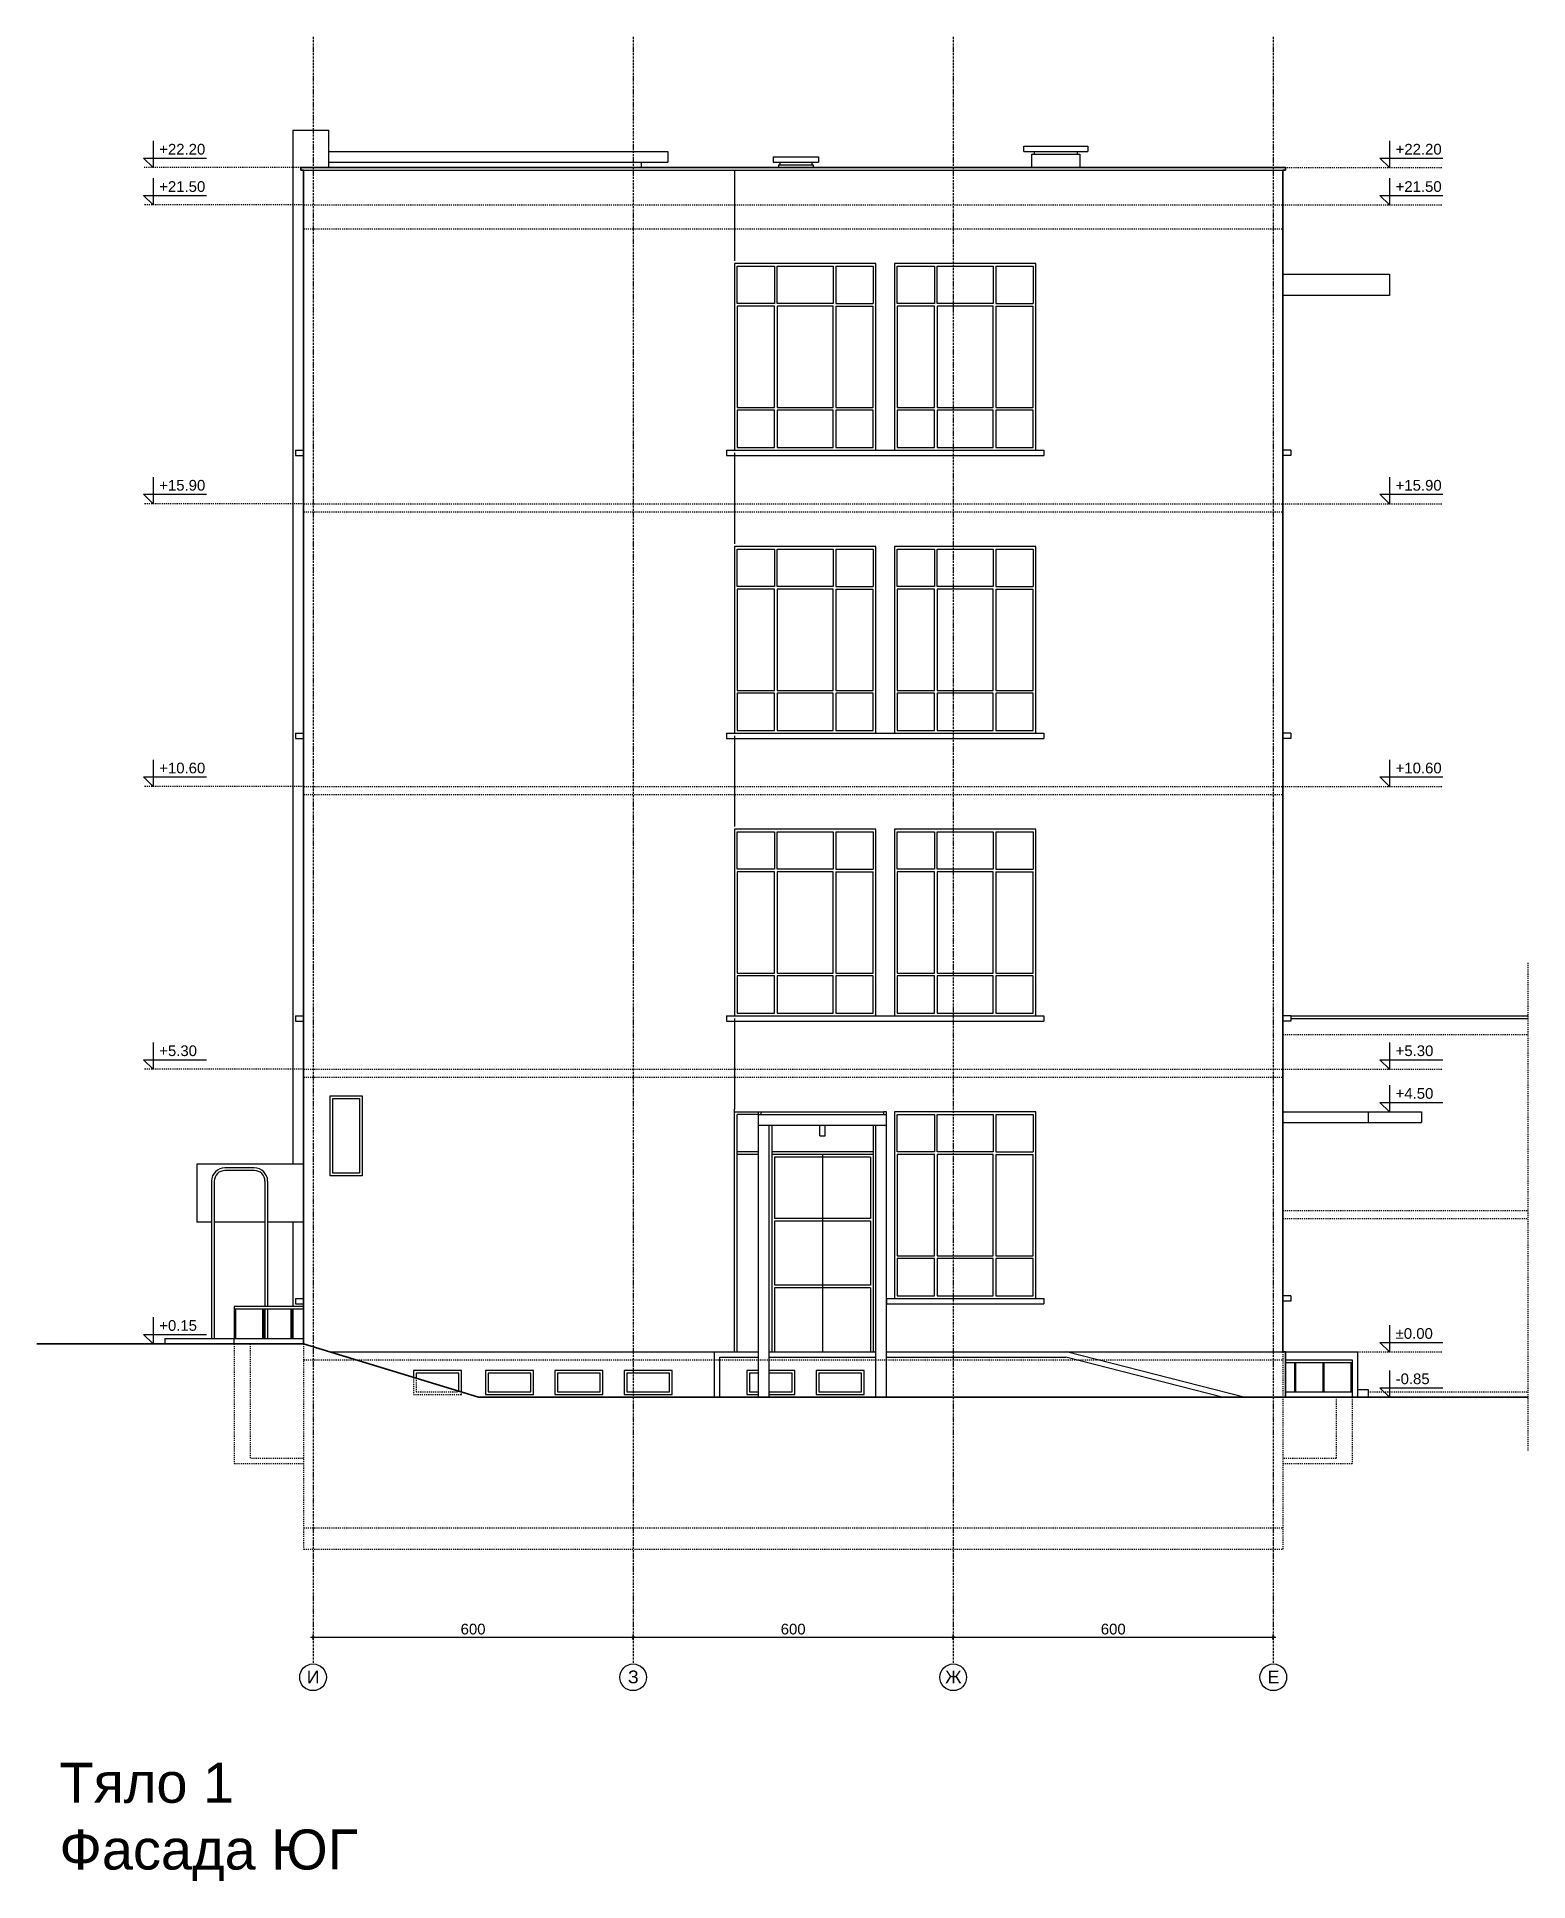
# Model space of a CAD drawing. Header units: inches. Extents: x -72385 to 39588, y -6525 to 66685.
# Drawn here: x -10819 to -8024, y 17634 to 21091 of the extents above; entities that cross this region are included whole.
import ezdxf

# ---------------------------------------------------------------- set-up
doc = ezdxf.new("R2010")
doc.units = ezdxf.units.IN
doc.header["$MEASUREMENT"] = 0
doc.linetypes.add('DashDot', pattern=[0.6, 0.4, -0.1, 0, -0.1])
doc.linetypes.add('Hidden', pattern=[0.4, 0.2, -0.2])
for name, color, linetype, lineweight in [('Надписи коти външни', 252, 'Continuous', 25), ('Надписи нива', 252, 'Continuous', 25), ('Надписи Оси', 252, 'Continuous', 25), ('Оси', 252, 'DashDot', 25), ('Фасади Разрези дебело', 7, 'Continuous', 35), ('Фасади Разрези пунктир', 253, 'Hidden', 25), ('Фасади Разрези средно', 252, 'Continuous', 30), ('Фасади Разрези тънко', 253, 'Continuous', 25)]:
    doc.layers.add(name, color=color, linetype=linetype, lineweight=lineweight)
doc.styles.add('Arial Regular', font='arial.ttf')
doc.styles.get("Standard").update_dxf_attribs({"font": 'arial.ttf'})
doc.dimstyles.new('Annotative', dxfattribs={"dimscale": 0, "dimtxt": 20, "dimasz": 5, "dimexe": 5, "dimexo": 5, "dimgap": 5, "dimtad": 1, "dimdec": 0, "dimzin": 0, "dimdsep": 46, "dimtxsty": 'Standard', "dimblk": 'ARCHTICK', "dimcen": 5, "dimdle": 5, "dimadec": 0, "dimazin": 0, "dimtfac": 1, "dimtdec": 0, "dimtofl": 0, "dimtmove": 0, "dimatfit": 3, "dimldrblk": 'ARCHTICK', "dimfxl": 5, "dimfxlon": 1, "dimtolj": 1, "dimtzin": 0, "dimarcsym": 1})

msp = doc.modelspace()

# ---------------------------------------------------------------- texts
at = {"ltscale": 10, "insert": (-10168.4, 17855.6), "char_height": 75, "width": 1216.339, "attachment_point": 2, "style": 'Arial Regular'}
msp.add_mtext('\\pxql;Тяло 1\\PФасада ЮГ', dxfattribs=at)
at = {"layer": 'Надписи нива', "ltscale": 10, "char_height": 20, "width": 180.489, "attachment_point": 1, "style": 'Arial Regular'}
for s, insert in [('+22.20', (-10589.4, 20890.4)), ('+22.20', (-8271.9, 20890.4)), ('+21.50', (-10589.4, 20820.4)), ('+21.50', (-8271.9, 20820.4)), ('+15.90', (-10589.4, 20260.4)), ('+15.90', (-8271.9, 20260.4)), ('+10.60', (-10589.4, 19730.4)), ('+10.60', (-8271.9, 19730.4)), ('+5.30', (-10589.4, 19200.4)), ('+5.30', (-8271.9, 19200.4)), ('+4.50', (-8271.9, 19120.4)), ('+0.15', (-10589.4, 18685.4)), ('±0.00', (-8271.9, 18670.4)), ('-0.85', (-8271.9, 18585.4))]:
    msp.add_mtext(s, dxfattribs=dict(at, insert=insert))
at = {"layer": 'Надписи Оси', "ltscale": 100, "char_height": 24, "width": 27.213, "attachment_point": 1, "style": 'Arial Regular'}
for s, insert in [('\\pxqc;И', (-10314.5, 18028.6)), ('\\pxqc;З', (-9714.5, 18028.6)), ('\\pxqc;Ж', (-9114.5, 18028.6)), ('\\pxqc;Е', (-8514.5, 18028.6))]:
    msp.add_mtext(s, dxfattribs=dict(at, insert=insert))

# ---------------------------------------------------------------- blocks, each defined once
blk = doc.blocks.new('_ArchTick')
at = {"color": 0, "linetype": 'ByBlock', "const_width": 0.15}
blk.add_lwpolyline([(-0.5, -0.5), (0.5, 0.5)], dxfattribs=at)
blk = doc.blocks.new('*D7028')
at = {"layer": 'Defpoints', "color": 0, "ltscale": 10, "transparency": 16777216}
for p in [(-8501.2, 18090.9), (-9101.2, 18040.9), (-8501.2, 18040.9)]:
    blk.add_point(p, dxfattribs=at)
at = {"layer": 'Надписи коти външни', "color": 0, "lineweight": -2, "ltscale": 10, "transparency": 16777216}
for p, q in [((-9106.2, 18090.9), (-8496.2, 18090.9)), ((-9101.2, 18085.9), (-9101.2, 18095.9)), ((-8501.2, 18085.9), (-8501.2, 18095.9))]:
    blk.add_line(p, q, dxfattribs=at)
at = {"layer": 'Надписи коти външни', "color": 0, "lineweight": -2, "ltscale": 10, "transparency": 16777216, "xscale": 5, "yscale": 5, "zscale": 5, "rotation": 180}
blk.add_blockref('_ArchTick', (-9101.2, 18090.9), dxfattribs=at)
at = {"layer": 'Надписи коти външни', "color": 0, "lineweight": -2, "ltscale": 10, "transparency": 16777216, "xscale": 5, "yscale": 5, "zscale": 5}
blk.add_blockref('_ArchTick', (-8501.2, 18090.9), dxfattribs=at)
at = {"layer": 'Надписи коти външни', "color": 0, "ltscale": 10, "transparency": 16777216, "insert": (-8801.2, 18106.1), "char_height": 20, "attachment_point": 5}
blk.add_mtext('\\A1;600', dxfattribs=at)
blk = doc.blocks.new('*D7029')
at = {"layer": 'Defpoints', "color": 0, "ltscale": 10, "transparency": 16777216}
for p in [(-9101.2, 18090.9), (-9701.2, 18040.9), (-9101.2, 18040.9)]:
    blk.add_point(p, dxfattribs=at)
at = {"layer": 'Надписи коти външни', "color": 0, "lineweight": -2, "ltscale": 10, "transparency": 16777216}
for p, q in [((-9706.2, 18090.9), (-9096.2, 18090.9)), ((-9701.2, 18085.9), (-9701.2, 18095.9)), ((-9101.2, 18085.9), (-9101.2, 18095.9))]:
    blk.add_line(p, q, dxfattribs=at)
at = {"layer": 'Надписи коти външни', "color": 0, "lineweight": -2, "ltscale": 10, "transparency": 16777216, "xscale": 5, "yscale": 5, "zscale": 5, "rotation": 180}
blk.add_blockref('_ArchTick', (-9701.2, 18090.9), dxfattribs=at)
at = {"layer": 'Надписи коти външни', "color": 0, "lineweight": -2, "ltscale": 10, "transparency": 16777216, "xscale": 5, "yscale": 5, "zscale": 5}
blk.add_blockref('_ArchTick', (-9101.2, 18090.9), dxfattribs=at)
at = {"layer": 'Надписи коти външни', "color": 0, "ltscale": 10, "transparency": 16777216, "insert": (-9401.2, 18106.1), "char_height": 20, "attachment_point": 5}
blk.add_mtext('\\A1;600', dxfattribs=at)
blk = doc.blocks.new('*D7030')
at = {"layer": 'Defpoints', "color": 0, "ltscale": 10, "transparency": 16777216}
for p in [(-9701.2, 18090.9), (-10301.2, 18040.9), (-9701.2, 18040.9)]:
    blk.add_point(p, dxfattribs=at)
at = {"layer": 'Надписи коти външни', "color": 0, "lineweight": -2, "ltscale": 10, "transparency": 16777216}
for p, q in [((-10306.2, 18090.9), (-9696.2, 18090.9)), ((-10301.2, 18085.9), (-10301.2, 18095.9)), ((-9701.2, 18085.9), (-9701.2, 18095.9))]:
    blk.add_line(p, q, dxfattribs=at)
at = {"layer": 'Надписи коти външни', "color": 0, "lineweight": -2, "ltscale": 10, "transparency": 16777216, "xscale": 5, "yscale": 5, "zscale": 5, "rotation": 180}
blk.add_blockref('_ArchTick', (-10301.2, 18090.9), dxfattribs=at)
at = {"layer": 'Надписи коти външни', "color": 0, "lineweight": -2, "ltscale": 10, "transparency": 16777216, "xscale": 5, "yscale": 5, "zscale": 5}
blk.add_blockref('_ArchTick', (-9701.2, 18090.9), dxfattribs=at)
at = {"layer": 'Надписи коти външни', "color": 0, "ltscale": 10, "transparency": 16777216, "insert": (-10001.2, 18106.1), "char_height": 20, "attachment_point": 5}
blk.add_mtext('\\A1;600', dxfattribs=at)

# ---------------------------------------------------------------- dimensions: what is measured, and where the dimension line sits
at = {"layer": 'Надписи коти външни', "ltscale": 10}
for base, p1, p2, picture, middle in [((-9701.2, 18090.9), (-10301.2, 18040.9), (-9701.2, 18040.9), '*D7030', (-10001.2, 18106.1)), ((-9101.2, 18090.9), (-9701.2, 18040.9), (-9101.2, 18040.9), '*D7029', (-9401.2, 18106.1)), ((-8501.2, 18090.9), (-9101.2, 18040.9), (-8501.2, 18040.9), '*D7028', (-8801.2, 18106.1))]:
    dim = msp.add_linear_dim(base=base, p1=p1, p2=p2, dimstyle='Annotative', override={"dimscale": 0, "dimtix": 0, "dimtofl": 0, "dimtmove": 0, "dimatfit": 3}, dxfattribs=at)
    dim.commit()
    dim.dimension.update_dxf_attribs({"geometry": picture, "text_midpoint": middle})

# ---------------------------------------------------------------- linework, layer by layer
at = {"layer": 'Надписи нива', "ltscale": 10}
for p, q in [((-10601.1, 20895.9), (-10601.1, 20845.9)), ((-8283.6, 20895.9), (-8283.6, 20845.9)), ((-10618.8, 20863.6), (-10501.1, 20863.6)), ((-10601.1, 20845.9), (-10618.8, 20863.6)), ((-8301.3, 20863.6), (-8183.6, 20863.6)), ((-8283.6, 20845.9), (-8301.3, 20863.6)), ((-10601.1, 20825.9), (-10601.1, 20775.9)), ((-8283.6, 20825.9), (-8283.6, 20775.9)), ((-10618.8, 20793.6), (-10501.1, 20793.6)), ((-10601.1, 20775.9), (-10618.8, 20793.6)), ((-8301.3, 20793.6), (-8183.6, 20793.6)), ((-8283.6, 20775.9), (-8301.3, 20793.6)), ((-10601.1, 20265.9), (-10601.1, 20215.9)), ((-8283.6, 20265.9), (-8283.6, 20215.9)), ((-10618.8, 20233.6), (-10501.1, 20233.6)), ((-10601.1, 20215.9), (-10618.8, 20233.6)), ((-8301.3, 20233.6), (-8183.6, 20233.6)), ((-8283.6, 20215.9), (-8301.3, 20233.6)), ((-10601.1, 19735.9), (-10601.1, 19685.9)), ((-8283.6, 19735.9), (-8283.6, 19685.9)), ((-10618.8, 19703.6), (-10501.1, 19703.6)), ((-10601.1, 19685.9), (-10618.8, 19703.6)), ((-8301.3, 19703.6), (-8183.6, 19703.6)), ((-8283.6, 19685.9), (-8301.3, 19703.6)), ((-10601.1, 19205.9), (-10601.1, 19155.9)), ((-8283.6, 19205.9), (-8283.6, 19155.9)), ((-10618.8, 19173.6), (-10501.1, 19173.6)), ((-10601.1, 19155.9), (-10618.8, 19173.6)), ((-8301.3, 19173.6), (-8183.6, 19173.6)), ((-8283.6, 19155.9), (-8301.3, 19173.6)), ((-8283.6, 19125.9), (-8283.6, 19075.9)), ((-8301.3, 19093.6), (-8183.6, 19093.6)), ((-8283.6, 19075.9), (-8301.3, 19093.6)), ((-10601.1, 18690.9), (-10601.1, 18640.9)), ((-8283.6, 18675.9), (-8283.6, 18625.9)), ((-10618.8, 18658.6), (-10501.1, 18658.6)), ((-10601.1, 18640.9), (-10618.8, 18658.6)), ((-8301.3, 18643.6), (-8183.6, 18643.6)), ((-8283.6, 18625.9), (-8301.3, 18643.6)), ((-8283.6, 18590.9), (-8283.6, 18540.9)), ((-8301.3, 18558.6), (-8183.6, 18558.6)), ((-8283.6, 18540.9), (-8301.3, 18558.6))]:
    msp.add_line(p, q, dxfattribs=at)
at = {"layer": 'Надписи нива', "linetype": 'Hidden', "ltscale": 10}
for p, q in [((-10323.8, 20845.9), (-10618.8, 20845.9)), ((-8483.6, 20845.9), (-8183.6, 20845.9)), ((-10318.8, 20775.9), (-10618.8, 20775.9)), ((-8483.6, 20775.9), (-8183.6, 20775.9)), ((-10318.8, 20215.9), (-10618.8, 20215.9)), ((-8483.6, 20215.9), (-8183.6, 20215.9)), ((-10318.8, 19685.9), (-10618.8, 19685.9)), ((-8483.6, 19685.9), (-8183.6, 19685.9)), ((-10318.8, 19155.9), (-10618.8, 19155.9)), ((-8483.6, 19155.9), (-8183.6, 19155.9)), ((-8483.6, 18625.9), (-8183.6, 18625.9))]:
    msp.add_line(p, q, dxfattribs=at)
at = {"layer": 'Надписи Оси', "ltscale": 50}
for centre in [(-10301.2, 18015.9), (-9701.2, 18015.9), (-9101.2, 18015.9), (-8501.2, 18015.9)]:
    msp.add_circle(centre, 25, dxfattribs=at)
at = {"layer": 'Оси', "ltscale": 10}
for p, q in [((-10301.2, 21090.9), (-10301.2, 18040.9)), ((-9701.2, 21090.9), (-9701.2, 18040.9)), ((-9101.2, 21090.9), (-9101.2, 18040.9)), ((-8501.2, 21090.9), (-8501.2, 18040.9))]:
    msp.add_line(p, q, dxfattribs=at)
at = {"layer": 'Фасади Разрези дебело', "ltscale": 10, "extrusion": (1.2091e-15, 1, -2.22045e-16)}
for p, q in [((-10323.8, 20845.9), (-8478.6, 20845.9)), ((-10818.8, 18640.9), (-10318.8, 18640.9)), ((-10318.8, 18640.9), (-9991, 18540.9)), ((-9991, 18540.9), (-8023.6, 18540.9))]:
    msp.add_line(p, q, dxfattribs=at)
at = {"layer": 'Фасади Разрези дебело', "ltscale": 10}
for p, q in [((-10323.8, 20845.9), (-10323.8, 20840.9, 0)), ((-10323.8, 20840.9, 0), (-10318.8, 20840.9)), ((-10318.8, 20840.9), (-10318.8, 18640.9)), ((-8483.6, 20840.9), (-8483.6, 18625.9)), ((-8483.6, 20840.9), (-8478.6, 20840.9)), ((-8478.6, 20845.9), (-8478.6, 20840.9)), ((-8478.6, 18625.9), (-8483.6, 18625.9)), ((-8478.6, 18625.9), (-8478.6, 18540.9))]:
    msp.add_line(p, q, dxfattribs=at)
at = {"layer": 'Фасади Разрези пунктир', "ltscale": 10, "extrusion": (1.2091e-15, 1, -2.22045e-16)}
for p, q in [((-10318.8, 20775.9), (-8483.6, 20775.9)), ((-10318.8, 20730.9), (-8483.6, 20730.9)), ((-10318.8, 20215.9), (-8483.6, 20215.9)), ((-10318.8, 20200.9), (-8483.6, 20200.9)), ((-10318.8, 19685.9), (-8483.6, 19685.9)), ((-10318.8, 19670.9), (-8483.6, 19670.9)), ((-10318.8, 19155.9), (-8483.6, 19155.9)), ((-10318.8, 19140.9), (-8483.6, 19140.9)), ((-10318.8, 18610.9), (-8483.6, 18610.9)), ((-10318.8, 18295.9), (-8483.6, 18295.9)), ((-10318.8, 18255.9), (-8483.6, 18255.9))]:
    msp.add_line(p, q, dxfattribs=at)
at = {"layer": 'Фасади Разрези пунктир', "ltscale": 10}
for p, q in [((-8023.6, 18440.9), (-8023.6, 19355.9)), ((-10448.8, 18640.9), (-10448.8, 18415.9)), ((-10418.8, 18640.9), (-10418.8, 18425.9)), ((-10318.8, 18640.9), (-10318.8, 18255.9)), ((-8483.6, 18625.9), (-8483.6, 18255.9)), ((-8383.6, 18540.9), (-8383.6, 18425.9)), ((-8353.6, 18540.9), (-8353.6, 18415.9))]:
    msp.add_line(p, q, dxfattribs=at)
at = {"layer": 'Фасади Разрези пунктир', "ltscale": 10, "extrusion": (-1.22465e-16, 1, -2.22045e-16)}
for p, q in [((-8483.6, 19220.9), (-8023.6, 19220.9)), ((-8483.6, 18890.9), (-8023.6, 18890.9)), ((-8483.6, 18875.9), (-8023.6, 18875.9)), ((-8323.6, 18550.9), (-8023.6, 18550.9))]:
    msp.add_line(p, q, dxfattribs=at)
at = {"layer": 'Фасади Разрези пунктир', "ltscale": 10, "extrusion": (-7.84095e-16, 1, -2.22045e-16)}
for p, q in [((-10318.8, 18415.9), (-10448.8, 18415.9)), ((-10318.8, 18425.9), (-10418.8, 18425.9))]:
    msp.add_line(p, q, dxfattribs=at)
at = {"layer": 'Фасади Разрези пунктир', "ltscale": 10, "extrusion": (-1.2091e-15, 1, -2.22045e-16)}
for p, q in [((-8383.6, 18425.9), (-8483.6, 18425.9)), ((-8353.6, 18415.9), (-8483.6, 18415.9))]:
    msp.add_line(p, q, dxfattribs=at)
at = {"layer": 'Фасади Разрези пунктир', "ltscale": 10}
for points in [[(-10113.1, 18578.2), (-10113.1, 18545.9), (-10023.1, 18545.9), (-10023.1, 18550.7)], [(-10108.1, 18576.7), (-10108.1, 18550.9), (-10028.1, 18550.9), (-10028.1, 18552.2)]]:
    msp.add_lwpolyline(points, dxfattribs=at)
at = {"layer": 'Фасади Разрези средно', "ltscale": 10}
for p, q in [((-9466.2, 19075.9), (-9461.2, 19075.9)), ((-9466.2, 18540.9), (-9466.2, 19075.9)), ((-9466.2, 19070.9), (-9226.2, 19070.9)), ((-9466.2, 19050.9), (-9226.2, 19050.9)), ((-9461.2, 19070.9), (-9461.2, 19075.9)), ((-9446.2, 18540.9), (-9446.2, 19050.9)), ((-9351.2, 19030.9), (-9351.2, 19050.9)), ((-9341.2, 19030.9), (-9341.2, 19050.9)), ((-9246.2, 18540.9), (-9246.2, 19050.9)), ((-9226.2, 19075.9), (-9231.2, 19075.9)), ((-9231.2, 19070.9), (-9231.2, 19075.9)), ((-9226.2, 18540.9), (-9226.2, 19075.9)), ((-9351.2, 19030.9), (-9341.2, 19030.9)), ((-10338.8, 18868.8), (-10338.8, 18710.9)), ((-10338.8, 18705.9), (-10338.8, 18650.9)), ((-8596.9, 18540.9), (-8890, 18615.9)), ((-8556.6, 18540.9), (-8888.7, 18625.9))]:
    msp.add_line(p, q, dxfattribs=at)
at = {"layer": 'Фасади Разрези средно', "ltscale": 10, "extrusion": (1.2091e-15, 1, -2.22045e-16)}
for p, q in [((-9548.7, 18625.9), (-9466.2, 18625.9)), ((-9538.7, 18615.9), (-9466.2, 18615.9)), ((-9446.2, 18625.9), (-9246.2, 18625.9)), ((-9446.2, 18615.9), (-9246.2, 18615.9)), ((-9226.2, 18625.9), (-8888.7, 18625.9)), ((-9226.2, 18615.9), (-8890, 18615.9))]:
    msp.add_line(p, q, dxfattribs=at)
at = {"layer": 'Фасади Разрези тънко', "ltscale": 10, "extrusion": (7.84095e-16, 1, -2.22045e-16)}
for p, q in [((-10338.8, 20915.9), (-10271.3, 20915.9)), ((-10271.3, 20875.9), (-9636.3, 20875.9)), ((-10271.3, 20855.9), (-9636.3, 20855.9))]:
    msp.add_line(p, q, dxfattribs=at)
at = {"layer": 'Фасади Разрези тънко', "ltscale": 10}
for p, q in [((-10338.8, 20915.9), (-10338.8, 18977.9)), ((-10271.3, 20845.9), (-10271.3, 20915.9)), ((-8968.6, 20875.9), (-8968.6, 20885.9)), ((-8848.6, 20885.9), (-8848.6, 20875.9)), ((-9686.3, 20855.9), (-9686.3, 20845.9)), ((-9636.3, 20875.9), (-9636.3, 20855.9)), ((-9438.6, 20865.9), (-9438.6, 20855.9)), ((-9428.6, 20850.9), (-9428.6, 20845.9)), ((-9426.1, 20855.9), (-9426.1, 20850.9)), ((-9366.1, 20855.9), (-9366.1, 20850.9)), ((-9363.6, 20850.9), (-9363.6, 20845.9)), ((-9353.6, 20865.9), (-9353.6, 20855.9, 0)), ((-8953.6, 20845.9), (-8953.6, 20870.9)), ((-8948.6, 20870.9), (-8948.6, 20875.9)), ((-8868.6, 20875.9), (-8868.6, 20870.9)), ((-8863.6, 20870.9), (-8863.6, 20845.9)), ((-9511.2, 20840.9), (-9511.2, 20670.9)), ((-9326.2, 20660.9), (-9326.2, 20590.9)), ((-9321.2, 20660.9), (-9321.2, 20590.9)), ((-9251.2, 20660.9), (-9251.2, 20590.9)), ((-9026.2, 20660.9), (-9026.2, 20590.9)), ((-9021.2, 20660.9), (-9021.2, 20590.9)), ((-8951.2, 20660.9), (-8951.2, 20590.9)), ((-8483.6, 20645.9), (-8283.6, 20645.9)), ((-8283.6, 20645.9), (-8283.6, 20605.9)), ((-8283.6, 20605.9), (-8483.6, 20605.9)), ((-10333.8, 20315.9), (-10333.8, 20305.9)), ((-9526.2, 20315.9), (-9526.2, 20305.9)), ((-9511.2, 20310.9), (-9511.2, 20140.9)), ((-8931.2, 20315.9), (-8931.2, 20305.9)), ((-8468.6, 20315.9), (-8468.6, 20305.9)), ((-9326.2, 20130.9), (-9326.2, 20060.9)), ((-9321.2, 20130.9), (-9321.2, 20060.9)), ((-9251.2, 20130.9), (-9251.2, 20060.9)), ((-9026.2, 20130.9), (-9026.2, 20060.9)), ((-9021.2, 20130.9), (-9021.2, 20060.9)), ((-8951.2, 20130.9), (-8951.2, 20060.9)), ((-10333.8, 19785.9), (-10333.8, 19775.9)), ((-9526.2, 19785.9), (-9526.2, 19775.9)), ((-9511.2, 19780.9), (-9511.2, 19610.9)), ((-8931.2, 19785.9), (-8931.2, 19775.9)), ((-8468.6, 19785.9), (-8468.6, 19775.9)), ((-9326.2, 19600.9), (-9326.2, 19530.9)), ((-9321.2, 19600.9), (-9321.2, 19530.9)), ((-9251.2, 19600.9), (-9251.2, 19530.9)), ((-9026.2, 19600.9), (-9026.2, 19530.9)), ((-9021.2, 19600.9), (-9021.2, 19530.9)), ((-8951.2, 19600.9), (-8951.2, 19530.9)), ((-10333.8, 19255.9), (-10333.8, 19245.9)), ((-9526.2, 19255.9), (-9526.2, 19245.9)), ((-9511.2, 19250.9), (-9511.2, 19080.9)), ((-8931.2, 19255.9), (-8931.2, 19245.9)), ((-8468.6, 19255.9), (-8468.6, 19245.9)), ((-8468.6, 19255.9), (-8023.6, 19255.9)), ((-8468.6, 19250.9), (-8023.6, 19250.9)), ((-10268.8, 18955.9), (-10268.8, 19105.9)), ((-10268.8, 19105.9), (-10208.8, 19105.9)), ((-10263.8, 18960.9), (-10263.8, 19100.9)), ((-10263.8, 19100.9), (-10213.8, 19100.9)), ((-10213.8, 19100.9), (-10213.8, 18960.9)), ((-10208.8, 19105.9), (-10208.8, 18955.9)), ((-9511.2, 18625.9), (-9511.2, 19080.9)), ((-9511.2, 19075.9), (-9466.2, 19075.9)), ((-9506.2, 19000.9), (-9506.2, 19070.9)), ((-9461.2, 19075.9), (-9231.2, 19075.9)), ((-9441.2, 19050.9), (-9441.2, 19000.9)), ((-9251.2, 19050.9), (-9251.2, 19000.9)), ((-9026.2, 19070.9), (-9026.2, 19000.9)), ((-9021.2, 19070.9), (-9021.2, 19000.9)), ((-8951.2, 19070.9), (-8951.2, 19000.9)), ((-8323.6, 19075.9), (-8323.6, 19055.9)), ((-8223.6, 19075.9), (-8223.6, 19055.9)), ((-9506.2, 18625.9), (-9506.2, 19000.9)), ((-9441.2, 19000.9), (-9441.2, 18625.9)), ((-9436.2, 18990.9), (-9436.2, 18875.9)), ((-9346.2, 18995.9), (-9346.2, 18625.9)), ((-9256.2, 18990.9), (-9256.2, 18875.9)), ((-9251.2, 19000.9), (-9251.2, 18625.9)), ((-10518.8, 18977.9), (-10518.8, 18868.8)), ((-10318.8, 18977.9), (-10518.8, 18977.9)), ((-10491.3, 18945.9), (-10491.3, 18650.9)), ((-10486.3, 18945.9), (-10486.3, 18650.9)), ((-10391.3, 18945.9), (-10391.3, 18710.9)), ((-10386.3, 18945.9), (-10386.3, 18710.9)), ((-10208.8, 18955.9), (-10268.8, 18955.9)), ((-10213.8, 18960.9), (-10263.8, 18960.9)), ((-10491.3, 18868.8), (-10518.8, 18868.8)), ((-10391.3, 18868.8), (-10486.3, 18868.8)), ((-10318.8, 18868.8), (-10386.3, 18868.8)), ((-9436.2, 18870.9), (-9436.2, 18750.9)), ((-9256.2, 18870.9), (-9256.2, 18750.9)), ((-9436.2, 18745.9), (-9436.2, 18625.9)), ((-9256.2, 18745.9), (-9256.2, 18625.9)), ((-10448.8, 18710.9), (-10448.8, 18650.9)), ((-10446.8, 18705.9), (-10446.8, 18650.9)), ((-10395.8, 18705.9), (-10395.8, 18650.9)), ((-10393.8, 18705.9), (-10393.8, 18650.9)), ((-10391.3, 18705.9), (-10391.3, 18650.9)), ((-10386.3, 18705.9), (-10386.3, 18650.9)), ((-10342.8, 18705.9), (-10342.8, 18650.9)), ((-10340.8, 18705.9), (-10340.8, 18650.9)), ((-10333.8, 18725.9), (-10333.8, 18715.9)), ((-9226.2, 18725.9), (-9226.2, 18715.9)), ((-8931.2, 18725.9), (-8931.2, 18715.9)), ((-8468.6, 18730.9), (-8468.6, 18720.9)), ((-10578.8, 18650.9), (-10578.8, 18640.9)), ((-10448.8, 18640.9), (-10448.8, 18650.9)), ((-9548.7, 18540.9), (-9548.7, 18625.9)), ((-9538.7, 18540.9), (-9538.7, 18615.9)), ((-8888.7, 18625.9), (-8483.6, 18625.9)), ((-8478.6, 18625.9), (-8343.6, 18625.9)), ((-8461.6, 18605.9), (-8461.6, 18550.9)), ((-8459.6, 18605.9), (-8459.6, 18550.9)), ((-8408.6, 18605.9), (-8408.6, 18550.9)), ((-8406.6, 18605.9), (-8406.6, 18550.9)), ((-8355.6, 18605.9), (-8355.6, 18550.9)), ((-8353.6, 18610.9), (-8353.6, 18550.9)), ((-8343.6, 18625.9), (-8343.6, 18540.9)), ((-8353.6, 18550.9), (-8353.6, 18540.9)), ((-8323.6, 18555.1), (-8323.6, 18540.9))]:
    msp.add_line(p, q, dxfattribs=at)
at = {"layer": 'Фасади Разрези тънко', "ltscale": 10, "extrusion": (1.2091e-15, 1, -2.22045e-16)}
for p, q in [((-8968.6, 20885.9), (-8848.6, 20885.9)), ((-9438.6, 20865.9), (-9353.6, 20865.9)), ((-9438.6, 20855.9), (-9353.6, 20855.9, 0)), ((-9428.6, 20850.9), (-9363.6, 20850.9, 0)), ((-8968.6, 20875.9), (-8848.6, 20875.9)), ((-8953.6, 20870.9), (-8863.6, 20870.9)), ((-10318.8, 20840.9), (-8483.6, 20840.9)), ((-10333.8, 20315.9), (-10318.8, 20315.9)), ((-10333.8, 20305.9), (-10318.8, 20305.9)), ((-9526.2, 20315.9), (-8931.2, 20315.9)), ((-9526.2, 20305.9), (-8931.2, 20305.9)), ((-10333.8, 19785.9), (-10318.8, 19785.9)), ((-10333.8, 19775.9), (-10318.8, 19775.9)), ((-9526.2, 19785.9), (-8931.2, 19785.9)), ((-9526.2, 19775.9), (-8931.2, 19775.9)), ((-10333.8, 19255.9), (-10318.8, 19255.9)), ((-10333.8, 19245.9), (-10318.8, 19245.9)), ((-9526.2, 19255.9), (-8931.2, 19255.9)), ((-9526.2, 19245.9), (-8931.2, 19245.9)), ((-8483.6, 19075.9), (-8223.6, 19075.9)), ((-8483.6, 19055.9), (-8223.6, 19055.9)), ((-10333.8, 18725.9), (-10318.8, 18725.9)), ((-10333.8, 18715.9), (-10318.8, 18715.9)), ((-9226.2, 18725.9), (-8931.2, 18725.9)), ((-9226.2, 18715.9), (-8931.2, 18715.9)), ((-10578.8, 18650.9), (-10318.8, 18650.9)), ((-10269.6, 18625.9), (-9548.7, 18625.9)), ((-8478.6, 18610.9), (-8353.6, 18610.9)), ((-8478.6, 18605.9), (-8353.6, 18605.9)), ((-8478.6, 18550.9), (-8353.6, 18550.9)), ((-8343.6, 18555.1), (-8323.6, 18555.1))]:
    msp.add_line(p, q, dxfattribs=at)
at = {"layer": 'Фасади Разрези тънко', "ltscale": 10, "extrusion": (2.5431e-15, 1, -2.22045e-16)}
for p, q in [((-9321.2, 20660.9), (-9251.2, 20660.9)), ((-9021.2, 20660.9), (-8951.2, 20660.9)), ((-9321.2, 20590.9), (-9251.2, 20590.9)), ((-9321.2, 20585.9), (-9251.2, 20585.9)), ((-9021.2, 20590.9), (-8951.2, 20590.9)), ((-9021.2, 20585.9), (-8951.2, 20585.9)), ((-9321.2, 20130.9), (-9251.2, 20130.9)), ((-9021.2, 20130.9), (-8951.2, 20130.9)), ((-9321.2, 20060.9), (-9251.2, 20060.9)), ((-9321.2, 20055.9), (-9251.2, 20055.9)), ((-9021.2, 20060.9), (-8951.2, 20060.9)), ((-9021.2, 20055.9), (-8951.2, 20055.9)), ((-9321.2, 19600.9), (-9251.2, 19600.9)), ((-9021.2, 19600.9), (-8951.2, 19600.9)), ((-9321.2, 19530.9), (-9251.2, 19530.9)), ((-9321.2, 19525.9), (-9251.2, 19525.9)), ((-9021.2, 19530.9), (-8951.2, 19530.9)), ((-9021.2, 19525.9), (-8951.2, 19525.9)), ((-9021.2, 19070.9), (-8951.2, 19070.9)), ((-9021.2, 19000.9), (-8951.2, 19000.9)), ((-9021.2, 18995.9), (-8951.2, 18995.9))]:
    msp.add_line(p, q, dxfattribs=at)
at = {"layer": 'Фасади Разрези тънко', "ltscale": 10, "extrusion": (1.7544e-13, 1, -2.22045e-16)}
for p, q in [((-8468.6, 20315.9), (-8483.6, 20315.9)), ((-8468.6, 20305.9), (-8483.6, 20305.9)), ((-8468.6, 19785.9), (-8483.6, 19785.9)), ((-8468.6, 19775.9), (-8483.6, 19775.9)), ((-8468.6, 19255.9), (-8483.6, 19255.9)), ((-8468.6, 19245.9), (-8483.6, 19245.9)), ((-8468.6, 18730.9), (-8483.6, 18730.9)), ((-8468.6, 18720.9), (-8483.6, 18720.9))]:
    msp.add_line(p, q, dxfattribs=at)
at = {"layer": 'Фасади Разрези тънко', "ltscale": 10, "extrusion": (-2.11463e-15, 1, -2.22045e-16)}
for p, q in [((-9466.2, 19070.9), (-9506.2, 19070.9)), ((-9466.2, 19000.9), (-9506.2, 19000.9)), ((-9466.2, 18995.9), (-9506.2, 18995.9)), ((-9251.2, 19000.9), (-9441.2, 19000.9)), ((-9251.2, 18995.9), (-9441.2, 18995.9)), ((-9256.2, 18990.9), (-9436.2, 18990.9)), ((-9256.2, 18875.9), (-9436.2, 18875.9)), ((-9256.2, 18870.9), (-9436.2, 18870.9)), ((-9256.2, 18750.9), (-9436.2, 18750.9)), ((-9256.2, 18745.9), (-9436.2, 18745.9))]:
    msp.add_line(p, q, dxfattribs=at)
at = {"layer": 'Фасади Разрези тънко', "ltscale": 10, "extrusion": (-7.84095e-16, 1, -2.22045e-16)}
for p, q in [((-10411.3, 18970.9), (-10466.3, 18970.9)), ((-10411.3, 18965.9), (-10466.3, 18965.9)), ((-10318.8, 18710.9), (-10448.8, 18710.9)), ((-10318.8, 18705.9), (-10448.8, 18705.9))]:
    msp.add_line(p, q, dxfattribs=at)
at = {"layer": 'Фасади Разрези тънко', "ltscale": 10}
for points in [[(-10023.1, 18550.7), (-10023.1, 18590.9), (-10113.1, 18590.9), (-10113.1, 18578.2)], [(-10028.1, 18552.2), (-10028.1, 18585.9), (-10108.1, 18585.9), (-10108.1, 18576.7)], [(-9466.2, 18590.9), (-9488.1, 18590.9), (-9488.1, 18545.9), (-9466.2, 18545.9)], [(-9466.2, 18585.9), (-9483.1, 18585.9), (-9483.1, 18550.9), (-9466.2, 18550.9)], [(-9446.2, 18545.9), (-9398.1, 18545.9), (-9398.1, 18590.9), (-9446.2, 18590.9)], [(-9446.2, 18550.9), (-9403.1, 18550.9), (-9403.1, 18585.9), (-9446.2, 18585.9)]]:
    msp.add_lwpolyline(points, dxfattribs=at)
for points in [[(-9888.1, 18590.9), (-9978.1, 18590.9), (-9978.1, 18545.9), (-9888.1, 18545.9)], [(-9893.1, 18585.9), (-9973.1, 18585.9), (-9973.1, 18550.9), (-9893.1, 18550.9)], [(-9758.1, 18590.9), (-9848.1, 18590.9), (-9848.1, 18545.9), (-9758.1, 18545.9)], [(-9763.1, 18585.9), (-9843.1, 18585.9), (-9843.1, 18550.9), (-9763.1, 18550.9)], [(-9628.1, 18590.9), (-9718.1, 18590.9), (-9718.1, 18545.9), (-9628.1, 18545.9)], [(-9633.1, 18585.9), (-9713.1, 18585.9), (-9713.1, 18550.9), (-9633.1, 18550.9)], [(-9268, 18590.9), (-9358.1, 18590.9), (-9358.1, 18545.9), (-9268, 18545.9)], [(-9273, 18585.9), (-9353.1, 18585.9), (-9353.1, 18550.9), (-9273, 18550.9)]]:
    msp.add_lwpolyline(points, close=True, dxfattribs=at)
for points in [[(-9246.2, 20665.9, 0), (-9511.2, 20665.9, 0), (-9511.2, 20315.9, 0), (-9246.2, 20315.9, 0), (-9246.2, 20665.9, 0)], [(-9326.2, 20590.9, 0), (-9431.2, 20590.9, 0), (-9431.2, 20660.9, 0), (-9326.2, 20660.9, 0)], [(-8946.2, 20665.9, 0), (-9211.2, 20665.9, 0), (-9211.2, 20315.9, 0), (-8946.2, 20315.9, 0), (-8946.2, 20665.9, 0)], [(-9026.2, 20590.9, 0), (-9131.2, 20590.9, 0), (-9131.2, 20660.9, 0), (-9026.2, 20660.9, 0)], [(-9326.2, 20585.9, 0), (-9431.2, 20585.9, 0), (-9431.2, 20395.9, 0), (-9326.2, 20395.9, 0), (-9326.2, 20585.9, 0)], [(-9321.2, 20585.9, 0), (-9321.2, 20395.9, 0), (-9251.2, 20395.9, 0), (-9251.2, 20585.9, 0)], [(-9026.2, 20585.9, 0), (-9131.2, 20585.9, 0), (-9131.2, 20395.9, 0), (-9026.2, 20395.9, 0), (-9026.2, 20585.9, 0)], [(-9021.2, 20585.9, 0), (-9021.2, 20395.9, 0), (-8951.2, 20395.9, 0), (-8951.2, 20585.9, 0)], [(-9246.2, 20135.9, 0), (-9511.2, 20135.9, 0), (-9511.2, 19785.9, 0), (-9246.2, 19785.9, 0), (-9246.2, 20135.9, 0)], [(-9326.2, 20060.9, 0), (-9431.2, 20060.9, 0), (-9431.2, 20130.9, 0), (-9326.2, 20130.9, 0)], [(-8946.2, 20135.9, 0), (-9211.2, 20135.9, 0), (-9211.2, 19785.9, 0), (-8946.2, 19785.9, 0), (-8946.2, 20135.9, 0)], [(-9026.2, 20060.9, 0), (-9131.2, 20060.9, 0), (-9131.2, 20130.9, 0), (-9026.2, 20130.9, 0)], [(-9326.2, 20055.9, 0), (-9431.2, 20055.9, 0), (-9431.2, 19865.9, 0), (-9326.2, 19865.9, 0), (-9326.2, 20055.9, 0)], [(-9321.2, 20055.9, 0), (-9321.2, 19865.9, 0), (-9251.2, 19865.9, 0), (-9251.2, 20055.9, 0)], [(-9026.2, 20055.9, 0), (-9131.2, 20055.9, 0), (-9131.2, 19865.9, 0), (-9026.2, 19865.9, 0), (-9026.2, 20055.9, 0)], [(-9021.2, 20055.9, 0), (-9021.2, 19865.9, 0), (-8951.2, 19865.9, 0), (-8951.2, 20055.9, 0)], [(-9246.2, 19605.9, 0), (-9511.2, 19605.9, 0), (-9511.2, 19255.9, 0), (-9246.2, 19255.9, 0), (-9246.2, 19605.9, 0)], [(-8946.2, 19605.9, 0), (-9211.2, 19605.9, 0), (-9211.2, 19255.9, 0), (-8946.2, 19255.9, 0), (-8946.2, 19605.9, 0)], [(-9326.2, 19530.9, 0), (-9431.2, 19530.9, 0), (-9431.2, 19600.9, 0), (-9326.2, 19600.9, 0)], [(-9026.2, 19530.9, 0), (-9131.2, 19530.9, 0), (-9131.2, 19600.9, 0), (-9026.2, 19600.9, 0)], [(-9326.2, 19525.9, 0), (-9431.2, 19525.9, 0), (-9431.2, 19335.9, 0), (-9326.2, 19335.9, 0), (-9326.2, 19525.9, 0)], [(-9321.2, 19525.9, 0), (-9321.2, 19335.9, 0), (-9251.2, 19335.9, 0), (-9251.2, 19525.9, 0)], [(-9026.2, 19525.9, 0), (-9131.2, 19525.9, 0), (-9131.2, 19335.9, 0), (-9026.2, 19335.9, 0), (-9026.2, 19525.9, 0)], [(-9021.2, 19525.9, 0), (-9021.2, 19335.9, 0), (-8951.2, 19335.9, 0), (-8951.2, 19525.9, 0)], [(-8946.2, 19075.9, 0), (-9211.2, 19075.9, 0), (-9211.2, 18725.9, 0), (-8946.2, 18725.9, 0), (-8946.2, 19075.9, 0)], [(-9026.2, 19000.9, 0), (-9131.2, 19000.9, 0), (-9131.2, 19070.9, 0), (-9026.2, 19070.9, 0)], [(-9026.2, 18995.9, 0), (-9131.2, 18995.9, 0), (-9131.2, 18805.9, 0), (-9026.2, 18805.9, 0), (-9026.2, 18995.9, 0)], [(-9021.2, 18995.9, 0), (-9021.2, 18805.9, 0), (-8951.2, 18805.9, 0), (-8951.2, 18995.9, 0)]]:
    msp.add_polyline3d(points, dxfattribs=at)
for points in [[(-9506.2, 20590.9, 0), (-9506.2, 20660.9, 0), (-9436.2, 20660.9, 0), (-9436.2, 20590.9, 0)], [(-9206.2, 20590.9, 0), (-9206.2, 20660.9, 0), (-9136.2, 20660.9, 0), (-9136.2, 20590.9, 0)], [(-9506.2, 20395.9, 0), (-9436.2, 20395.9, 0), (-9436.2, 20585.9, 0), (-9506.2, 20585.9, 0)], [(-9206.2, 20395.9, 0), (-9136.2, 20395.9, 0), (-9136.2, 20585.9, 0), (-9206.2, 20585.9, 0)], [(-9506.2, 20320.9, 0), (-9436.2, 20320.9, 0), (-9436.2, 20390.9, 0), (-9506.2, 20390.9, 0)], [(-9431.2, 20320.9, 0), (-9326.2, 20320.9, 0), (-9326.2, 20390.9, 0), (-9431.2, 20390.9, 0)], [(-9251.2, 20320.9, 0), (-9251.2, 20390.9, 0), (-9321.2, 20390.9, 0), (-9321.2, 20320.9, 0)], [(-9206.2, 20320.9, 0), (-9136.2, 20320.9, 0), (-9136.2, 20390.9, 0), (-9206.2, 20390.9, 0)], [(-9131.2, 20320.9, 0), (-9026.2, 20320.9, 0), (-9026.2, 20390.9, 0), (-9131.2, 20390.9, 0)], [(-8951.2, 20320.9, 0), (-8951.2, 20390.9, 0), (-9021.2, 20390.9, 0), (-9021.2, 20320.9, 0)], [(-9506.2, 20060.9, 0), (-9506.2, 20130.9, 0), (-9436.2, 20130.9, 0), (-9436.2, 20060.9, 0)], [(-9206.2, 20060.9, 0), (-9206.2, 20130.9, 0), (-9136.2, 20130.9, 0), (-9136.2, 20060.9, 0)], [(-9506.2, 19865.9, 0), (-9436.2, 19865.9, 0), (-9436.2, 20055.9, 0), (-9506.2, 20055.9, 0)], [(-9206.2, 19865.9, 0), (-9136.2, 19865.9, 0), (-9136.2, 20055.9, 0), (-9206.2, 20055.9, 0)], [(-9506.2, 19790.9, 0), (-9436.2, 19790.9, 0), (-9436.2, 19860.9, 0), (-9506.2, 19860.9, 0)], [(-9431.2, 19790.9, 0), (-9326.2, 19790.9, 0), (-9326.2, 19860.9, 0), (-9431.2, 19860.9, 0)], [(-9251.2, 19790.9, 0), (-9251.2, 19860.9, 0), (-9321.2, 19860.9, 0), (-9321.2, 19790.9, 0)], [(-9206.2, 19790.9, 0), (-9136.2, 19790.9, 0), (-9136.2, 19860.9, 0), (-9206.2, 19860.9, 0)], [(-9131.2, 19790.9, 0), (-9026.2, 19790.9, 0), (-9026.2, 19860.9, 0), (-9131.2, 19860.9, 0)], [(-8951.2, 19790.9, 0), (-8951.2, 19860.9, 0), (-9021.2, 19860.9, 0), (-9021.2, 19790.9, 0)], [(-9506.2, 19530.9, 0), (-9506.2, 19600.9, 0), (-9436.2, 19600.9, 0), (-9436.2, 19530.9, 0)], [(-9206.2, 19530.9, 0), (-9206.2, 19600.9, 0), (-9136.2, 19600.9, 0), (-9136.2, 19530.9, 0)], [(-9506.2, 19335.9, 0), (-9436.2, 19335.9, 0), (-9436.2, 19525.9, 0), (-9506.2, 19525.9, 0)], [(-9206.2, 19335.9, 0), (-9136.2, 19335.9, 0), (-9136.2, 19525.9, 0), (-9206.2, 19525.9, 0)], [(-9506.2, 19260.9, 0), (-9436.2, 19260.9, 0), (-9436.2, 19330.9, 0), (-9506.2, 19330.9, 0)], [(-9431.2, 19260.9, 0), (-9326.2, 19260.9, 0), (-9326.2, 19330.9, 0), (-9431.2, 19330.9, 0)], [(-9251.2, 19260.9, 0), (-9251.2, 19330.9, 0), (-9321.2, 19330.9, 0), (-9321.2, 19260.9, 0)], [(-9206.2, 19260.9, 0), (-9136.2, 19260.9, 0), (-9136.2, 19330.9, 0), (-9206.2, 19330.9, 0)], [(-9131.2, 19260.9, 0), (-9026.2, 19260.9, 0), (-9026.2, 19330.9, 0), (-9131.2, 19330.9, 0)], [(-8951.2, 19260.9, 0), (-8951.2, 19330.9, 0), (-9021.2, 19330.9, 0), (-9021.2, 19260.9, 0)], [(-9206.2, 19000.9, 0), (-9206.2, 19070.9, 0), (-9136.2, 19070.9, 0), (-9136.2, 19000.9, 0)], [(-9206.2, 18805.9, 0), (-9136.2, 18805.9, 0), (-9136.2, 18995.9, 0), (-9206.2, 18995.9, 0)], [(-9206.2, 18730.9, 0), (-9136.2, 18730.9, 0), (-9136.2, 18800.9, 0), (-9206.2, 18800.9, 0)], [(-9131.2, 18730.9, 0), (-9026.2, 18730.9, 0), (-9026.2, 18800.9, 0), (-9131.2, 18800.9, 0)], [(-8951.2, 18730.9, 0), (-8951.2, 18800.9, 0), (-9021.2, 18800.9, 0), (-9021.2, 18730.9, 0)]]:
    msp.add_polyline3d(points, close=True, dxfattribs=at)
for centre, radius, start, end in [((-10466.3, 18945.9), 25, 90, 180), ((-10466.3, 18945.9), 20, 90, 180), ((-10411.3, 18945.9), 25, 360, 90), ((-10411.3, 18945.9), 20, 360, 90)]:
    msp.add_arc(centre, radius, start, end, dxfattribs=at)

msp.set_redraw_order([(e.dxf.handle, doc.entitydb.next_handle()) for e in msp.query("TEXT MTEXT ATTDEF DIMENSION ARC_DIMENSION")])  # texts and dimensions are drawn at this point

doc.saveas('drawing.dxf')
